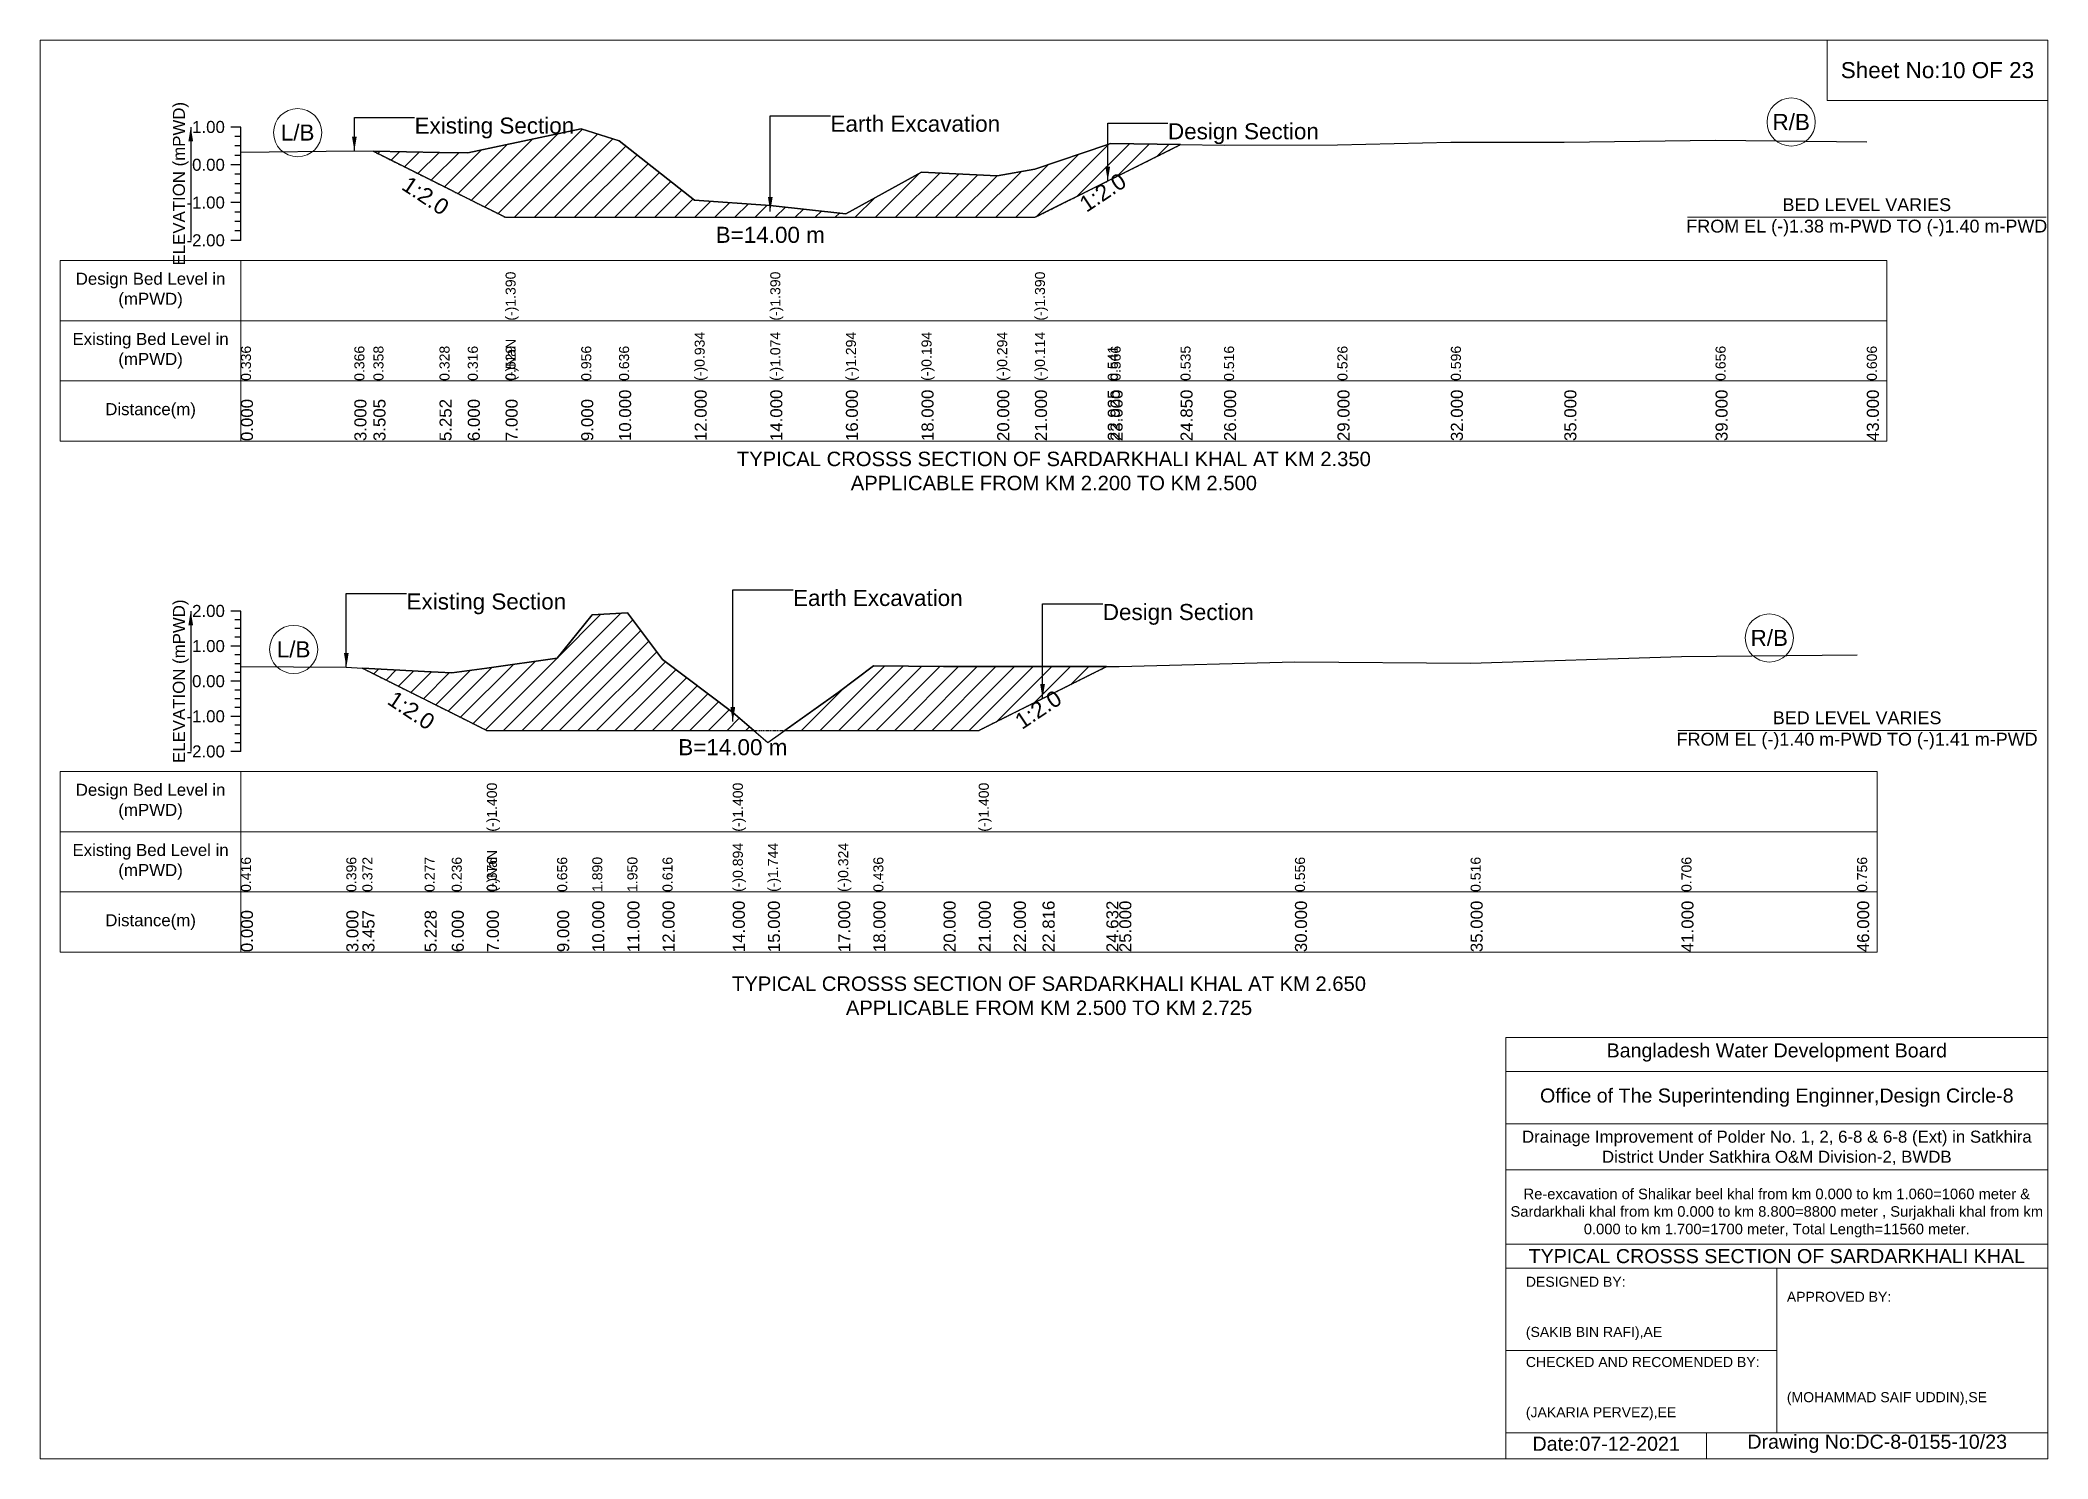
# Model space of a CAD drawing. Header units: inches. Extents: x 93000 to 506000, y -4242 to 0.
# Drawn here: x 190000 to 196000, y -4242 to 0 of the extents above; entities that cross this region are included whole.
import ezdxf

# ---------------------------------------------------------------- set-up
doc = ezdxf.new("R2010")
doc.units = ezdxf.units.IN
doc.header["$LTSCALE"] = 7
doc.header["$MEASUREMENT"] = 0
doc.linetypes.add('DASHED', pattern=[0.75, 0.5, -0.25])
for name, color, linetype, lineweight in [('Cross section Data Border', 7, 'Continuous', 9), ('Cross Section Labels', 7, 'Continuous', 9), ('Design_Bed_Level for Xsection', 7, 'DASHED', 25), ('Existing_Bed_Level for Xsection', 7, 'Continuous', 25), ('Long Section Labels', 7, 'Continuous', 9)]:
    doc.layers.add(name, color=color, linetype=linetype, lineweight=lineweight)
doc.styles.get("Standard").update_dxf_attribs({"font": 'arial.ttf'})
doc.dimstyles.get("Standard").update_dxf_attribs({"dimtxt": 0.18, "dimasz": 0.18, "dimexe": 0.18, "dimexo": 0.0625, "dimgap": 0.09, "dimtad": 0, "dimtih": 1, "dimtoh": 1, "dimdec": 4, "dimzin": 0, "dimdsep": 46, "dimtxsty": 'Standard', "dimcen": 0.09, "dimadec": 0, "dimazin": 0, "dimtfac": 1, "dimtdec": 4, "dimtofl": 0, "dimtmove": 0, "dimatfit": 3, "dimfxl": 1, "dimtolj": 1, "dimtzin": 0, "dimarcsym": 0})

msp = doc.modelspace()

# ---------------------------------------------------------------- texts
at = {"layer": 'Cross section Data Border', "attachment_point": 5}
for s, insert, char_height in [('Sheet No:10 OF 23', (195670, -90), 48), ('Bangladesh Water Development Board', (195190, -3027), 42), ('Office of The Superintending Enginner,Design Circle-8', (195190, -3162), 42)]:
    msp.add_mtext(s, dxfattribs=dict(at, insert=insert, char_height=char_height))
at = {"layer": 'Cross section Data Border'}
for s, insert, char_height, width, attachment_point in [('Design Bed Level in (mPWD)', (190330, -748.8), 36, 480, 5), ('Existing Bed Level in (mPWD)', (190330, -928.8), 36, 480, 5), ('Distance(m)', (190330, -1108.8), 36, 480, 5), ('Design Bed Level in (mPWD)', (190330, -2276.9), 36, 480, 5), ('Existing Bed Level in (mPWD)', (190330, -2456.9), 36, 480, 5), ('Distance(m)', (190330, -2636.9), 36, 480, 5), ('Drainage Improvement of Polder No. 1, 2, 6-8 & 6-8 (Ext) in Satkhira District Under Satkhira O&M Division-2, BWDB', (195190, -3312), 36, 1680, 5), ('Re-excavation of Shalikar beel khal from km 0.000 to km 1.060=1060 meter & Sardarkhali khal from km 0.000 to km 8.800=8800 meter , Surjakhali khal from km 0.000 to km 1.700=1700 meter, Total Length=11560 meter.', (195190, -3507), 31.4683, 1620, 5), ('TYPICAL CROSSS SECTION OF SARDARKHALI KHAL', (195190, -3636), 42, 1680, 5), ('DESIGNED BY:^J^J^J(SAKIB BIN RAFI),AE', (194440, -3792), 30, 840, 4), ('APPROVED BY:^J^J^J^J^J^J(MOHAMMAD SAIF UDDIN),SE', (195220, -3912), 30, 840, 4), ('CHECKED AND RECOMENDED BY:^J^J^J(JAKARIA PERVEZ),EE', (194440, -4032), 30, 840, 4), ('Date:07-12-2021', (194680, -4197), 42, 840, 5), ('Drawing No:DC-8-0155-10/23', (195490, -4197), 42, 1320, 5)]:
    msp.add_mtext(s, dxfattribs=dict(at, insert=insert, char_height=char_height, width=width, attachment_point=attachment_point))
at = {"layer": 'Cross Section Labels'}
for s, insert, char_height, attachment_point in [('Existing Section', (191119, -231.5), 48, 1), ('Earth Excavation', (192362, -225.9), 48, 1), ('R/B', (195233, -245), 48, 5), ('L/B', (190769.5, -276.6), 48, 5), ('Design Section', (193370.5, -248.5), 48, 1), ('BED LEVEL VARIES ^JFROM EL (-)1.38 m-PWD TO (-)1.40 m-PWD', (195459, -529.8), 38.4, 5), ('B=14.00 m', (192182, -558.1), 48, 2), ('TYPICAL CROSSS SECTION OF SARDARKHALI KHAL AT KM 2.350^JAPPLICABLE FROM KM 2.200 TO KM 2.500', (193029.5, -1288.5), 43.2, 5), ('Existing Section', (191095, -1654.4), 48, 1), ('Earth Excavation', (192250, -1643.9), 48, 1), ('Design Section', (193175.7, -1685.9), 48, 1), ('L/B', (190757.5, -1821.8), 48, 5), ('R/B', (195167.5, -1787.6), 48, 5), ('BED LEVEL VARIES ^JFROM EL (-)1.40 m-PWD TO (-)1.41 m-PWD', (195430, -2063.9), 38.4, 5), ('B=14.00 m', (192070, -2090.1), 48, 2), ('TYPICAL CROSSS SECTION OF SARDARKHALI KHAL AT KM 2.650^JAPPLICABLE FROM KM 2.500 TO KM 2.725', (193015, -2857.5), 43.2, 5)]:
    msp.add_mtext(s, dxfattribs=dict(at, insert=insert, char_height=char_height, attachment_point=attachment_point))
at = {"layer": 'Cross Section Labels', "char_height": 48, "attachment_point": 2}
for insert, rotation in [((191165.3, -445.2), 326.30993), ((193162.3, -435.2), 33.69007), ((191122.7, -1984), 326.30993), ((192969.4, -1981.7), 33.69007)]:
    msp.add_mtext('1:2.0', dxfattribs=dict(at, insert=insert, rotation=rotation))
at = {"layer": 'Existing_Bed_Level for Xsection', "char_height": 36, "attachment_point": 5, "rotation": 90}
for insert in [(190420, -429.3), (190420, -1916.9)]:
    msp.add_mtext('ELEVATION (mPWD)', dxfattribs=dict(at, insert=insert))
at = {"layer": 'Existing_Bed_Level for Xsection', "char_height": 36, "attachment_point": 6}
for s, insert in [('1.00', (190552, -259.8)), ('0.00', (190552, -372.8)), ('-1.00', (190552, -485.8)), ('-2.00', (190552, -598.8)), ('2.00', (190552, -1706.9)), ('1.00', (190552, -1811.9)), ('0.00', (190552, -1916.9)), ('-1.00', (190552, -2021.9)), ('-2.00', (190552, -2126.9))]:
    msp.add_mtext(s, dxfattribs=dict(at, insert=insert))
at = {"layer": 'Long Section Labels', "attachment_point": 1, "rotation": 90}
for s, insert, char_height in [('(-)1.390', (191391, -838.8), 30), ('(-)1.390', (192182, -838.8), 30), ('(-)1.390', (192973, -838.8), 30), ('(-)NaN', (191391, -1018.8), 30), ('(-)NaN', (191391, -1018.8), 30), ('(-)0.934', (191956, -1018.8), 30), ('(-)1.074', (192182, -1018.8), 30), ('(-)1.074', (192182, -1018.8), 30), ('(-)1.074', (192182, -1018.8), 30), ('(-)1.294', (192408, -1018.8), 30), ('(-)0.194', (192634, -1018.8), 30), ('(-)0.294', (192860, -1018.8), 30), ('(-)0.114', (192973, -1018.8), 30), ('(-)0.114', (192973, -1018.8), 30), ('0.336', (190600, -1018.8), 30), ('0.366', (190939, -1018.8), 30), ('0.358', (190996, -1018.8), 30), ('0.328', (191193.5, -1018.8), 30), ('0.316', (191278, -1018.8), 30), ('0.529', (191391, -1018.8), 30), ('0.529', (191391, -1018.8), 30), ('0.956', (191617, -1018.8), 30), ('0.636', (191730, -1018.8), 30), ('0.541', (193190.5, -1018.8), 30), ('0.566', (193199, -1018.8), 30), ('0.535', (193408.1, -1018.8), 30), ('0.516', (193538, -1018.8), 30), ('0.526', (193877, -1018.8), 30), ('0.596', (194216, -1018.8), 30), ('0.596', (194216, -1018.8), 30), ('0.656', (195007, -1018.8), 30), ('0.606', (195459, -1018.8), 30), ('0.000', (190600, -1198.8), 36), ('3.000', (190939, -1198.8), 36), ('3.505', (190996, -1198.8), 36), ('5.252', (191193.5, -1198.8), 36), ('6.000', (191278, -1198.8), 36), ('7.000', (191391, -1198.8), 36), ('7.000', (191391, -1198.8), 36), ('7.000', (191391, -1198.8), 36), ('9.000', (191617, -1198.8), 36), ('10.000', (191730, -1198.8), 36), ('12.000', (191956, -1198.8), 36), ('14.000', (192182, -1198.8), 36), ('14.000', (192182, -1198.8), 36), ('14.000', (192182, -1198.8), 36), ('16.000', (192408, -1198.8), 36), ('18.000', (192634, -1198.8), 36), ('20.000', (192860, -1198.8), 36), ('21.000', (192973, -1198.8), 36), ('21.000', (192973, -1198.8), 36), ('21.000', (192973, -1198.8), 36), ('22.925', (193190.5, -1198.8), 36), ('23.000', (193199, -1198.8), 36), ('24.850', (193408.1, -1198.8), 36), ('26.000', (193538, -1198.8), 36), ('29.000', (193877, -1198.8), 36), ('32.000', (194216, -1198.8), 36), ('35.000', (194555, -1198.8), 36), ('39.000', (195007, -1198.8), 36), ('43.000', (195459, -1198.8), 36), ('(-)1.400', (191335, -2366.9), 30), ('(-)1.400', (192070, -2366.9), 30), ('(-)1.400', (192805, -2366.9), 30), ('0.416', (190600, -2546.9), 30), ('0.416', (190600, -2546.9), 30), ('0.416', (190600, -2546.9), 30), ('0.416', (190600, -2546.9), 30), ('0.416', (190600, -2546.9), 30), ('0.416', (190600, -2546.9), 30), ('0.416', (190600, -2546.9), 30), ('0.416', (190600, -2546.9), 30), ('0.416', (190600, -2546.9), 30), ('0.396', (190915, -2546.9), 30), ('0.372', (190963, -2546.9), 30), ('0.277', (191149, -2546.9), 30), ('0.236', (191230, -2546.9), 30), ('(-)NaN', (191335, -2546.9), 30), ('0.376', (191335, -2546.9), 30), ('0.376', (191335, -2546.9), 30), ('0.656', (191545, -2546.9), 30), ('1.890', (191650, -2546.9), 30), ('1.950', (191755, -2546.9), 30), ('0.616', (191860, -2546.9), 30), ('(-)0.894', (192070, -2546.9), 30), ('(-)0.894', (192070, -2546.9), 30), ('(-)0.894', (192070, -2546.9), 30), ('(-)1.744', (192175, -2546.9), 30), ('(-)0.324', (192385, -2546.9), 30), ('0.436', (192490, -2546.9), 30), ('0.556', (193750, -2546.9), 30), ('0.516', (194275, -2546.9), 30), ('0.706', (194905, -2546.9), 30), ('0.756', (195430, -2546.9), 30), ('10.000', (191650, -2726.9), 36), ('11.000', (191755, -2726.9), 36), ('12.000', (191860, -2726.9), 36), ('14.000', (192070, -2726.9), 36), ('14.000', (192070, -2726.9), 36), ('14.000', (192070, -2726.9), 36), ('15.000', (192175, -2726.9), 36), ('17.000', (192385, -2726.9), 36), ('18.000', (192490, -2726.9), 36), ('20.000', (192700, -2726.9), 36), ('21.000', (192805, -2726.9), 36), ('21.000', (192805, -2726.9), 36), ('21.000', (192805, -2726.9), 36), ('22.000', (192910, -2726.9), 36), ('22.816', (192995.7, -2726.9), 36), ('24.632', (193186.4, -2726.9), 36), ('25.000', (193225, -2726.9), 36), ('30.000', (193750, -2726.9), 36), ('35.000', (194275, -2726.9), 36), ('41.000', (194905, -2726.9), 36), ('46.000', (195430, -2726.9), 36), ('0.000', (190600, -2726.9), 36), ('3.000', (190915, -2726.9), 36), ('3.457', (190963, -2726.9), 36), ('5.228', (191149, -2726.9), 36), ('6.000', (191230, -2726.9), 36), ('7.000', (191335, -2726.9), 36), ('7.000', (191335, -2726.9), 36), ('7.000', (191335, -2726.9), 36), ('9.000', (191545, -2726.9), 36)]:
    msp.add_mtext(s, dxfattribs=dict(at, insert=insert, char_height=char_height))

# ---------------------------------------------------------------- hatches: boundary and pattern name
at = {"layer": 'Existing_Bed_Level for Xsection'}
h = msp.add_hatch(dxfattribs=at)
h.set_pattern_fill('ANSI31', color=256, scale=339, style=0)
h.paths.add_polyline_path([(190996, -332.4), (191193.5, -431.1), (191278, -473.3), (191391, -529.8), (191617, -529.8), (191730, -529.8), (191956, -529.8), (192182, -529.8), (192408, -529.8), (192634, -529.8), (192860, -529.8), (192973, -529.8), (193190.5, -421.1), (193199, -416.8), (193408.1, -312.3), (193199, -308.8), (193190.5, -311.7), (192973, -385.7), (192860, -406), (192634, -394.7), (192408, -519), (192182, -494.1), (191956, -478.3), (191730, -300.9), (191617, -264.8), (191391, -313), (191278, -337.1), (191193.5, -335.7)])
h = msp.add_hatch(dxfattribs=at)
h.set_pattern_fill('ANSI31', color=256, scale=315, style=0)
h.paths.add_polyline_path([(190963, -1877.9), (191149, -1970.9), (191230, -2011.4), (191335, -2063.9), (191545, -2063.9), (191650, -2063.9), (191755, -2063.9), (191860, -2063.9), (192070, -2063.9), (192132.5, -2063.9), (192070, -2010.8), (191860, -1852.2), (191755, -1712.1), (191650, -1718.4), (191545, -1848), (191335, -1877.4), (191230, -1892.1), (191149, -1887.8)])
h = msp.add_hatch(dxfattribs=at)
h.set_pattern_fill('ANSI31', color=256, scale=315, style=0)
h.paths.add_polyline_path([(192225.9, -2063.9), (192385, -2063.9), (192490, -2063.9), (192700, -2063.9), (192805, -2063.9), (192910, -2011.4), (192995.7, -1968.5), (193186.4, -1873.2), (192995.7, -1873.2), (192910, -1873.2), (192805, -1873.2), (192700, -1873.2), (192490, -1871.1), (192385, -1950.9)])

# ---------------------------------------------------------------- linework, layer by layer
at = {"layer": 'Cross section Data Border'}
for points in [[(190000, 0), (196000, 0), (196000, -4242), (190000, -4242)], [(195340, 0), (196000, 0), (196000, -180), (195340, -180)], [(190060, -658.8), (195519, -658.8), (195519, -1198.8), (190060, -1198.8)], [(190060, -2186.9), (195490, -2186.9), (195490, -2726.9), (190060, -2726.9)]]:
    msp.add_lwpolyline(points, close=True, dxfattribs=at)
for points in [[(190600, -658.8), (190600, -1198.8)], [(190060, -838.8), (195519, -838.8)], [(190060, -1018.8), (195519, -1018.8)], [(190600, -2186.9), (190600, -2726.9)], [(190060, -2366.9), (195490, -2366.9)], [(190060, -2546.9), (195490, -2546.9)], [(194380, -4242), (194380, -2982), (196000, -2982)], [(194380, -3084), (196000, -3084)], [(194380, -3240), (196000, -3240)], [(194380, -3378), (196000, -3378)], [(194380, -3600), (196000, -3600)], [(194380, -3672), (196000, -3672)], [(195190, -3672), (195190, -4164)], [(194380, -3918), (195190, -3918)], [(194380, -4164), (196000, -4164)], [(194980, -4164), (194980, -4242)]]:
    msp.add_lwpolyline(points, dxfattribs=at)
at = {"layer": 'Cross Section Labels'}
for points in [[(194923.2, -529.8), (195994.8, -529.8)], [(194894.2, -2063.9), (195965.8, -2063.9)]]:
    msp.add_lwpolyline(points, dxfattribs=at)
for centre in [(195233, -245), (190769.5, -276.6), (195167.5, -1787.6), (190757.5, -1821.8)]:
    msp.add_circle(centre, 72, dxfattribs=at)
at = {"layer": 'Design_Bed_Level for Xsection'}
for points in [[(190996, -332.4), (191193.5, -431.1), (191391, -529.8), (192182, -529.8), (192973, -529.8), (193190.5, -421.1), (193408.1, -312.3)], [(190963, -1877.9), (191149, -1970.9), (191335, -2063.9), (192070, -2063.9), (192805, -2063.9), (192995.7, -1968.5), (193186.4, -1873.2)]]:
    msp.add_lwpolyline(points, dxfattribs=at)
at = {"layer": 'Existing_Bed_Level for Xsection'}
for points in [[(190600, -259.8), (190570, -259.8)], [(190600, -288), (190582, -288)], [(190600, -598.8), (190600, -485.8), (190600, -372.8), (190600, -259.8)], [(190600, -334.8), (190939, -331.4), (190996, -332.4), (191193.5, -335.7), (191278, -337.1), (191391, -313), (191391, -313), (191617, -264.8), (191730, -300.9), (191956, -478.3), (192182, -494.1), (192182, -494.1), (192408, -519), (192634, -394.7), (192860, -406), (192973, -385.7), (192973, -385.7), (193190.5, -311.7), (193199, -308.8), (193408.1, -312.3), (193538, -314.5), (193877, -313.3), (194216, -305.4), (194555, -305.4), (195007, -298.6), (195459, -304.3)], [(190600, -316.3), (190582, -316.3)], [(190600, -344.5), (190582, -344.5)], [(190600, -372.8), (190570, -372.8)], [(190600, -401), (190582, -401)], [(190600, -429.3), (190582, -429.3)], [(190600, -457.5), (190582, -457.5)], [(190600, -485.8), (190570, -485.8)], [(190600, -514), (190582, -514)], [(190600, -598.8), (190570, -598.8)], [(190600, -542.3), (190582, -542.3)], [(190600, -570.5), (190582, -570.5)], [(190600, -1706.9), (190570, -1706.9)], [(190600, -1733.1), (190582, -1733.1)], [(190600, -2126.9), (190600, -2021.9), (190600, -1916.9), (190600, -1811.9), (190600, -1706.9)], [(190600, -1873.2), (190915, -1875.3), (190963, -1877.9), (191149, -1887.8), (191230, -1892.1), (191335, -1877.4), (191335, -1877.4), (191545, -1848), (191650, -1718.4), (191755, -1712.1), (191860, -1852.2), (192070, -2010.8), (192070, -2010.8), (192175, -2100), (192385, -1950.9), (192490, -1871.1), (192700, -1873.2), (192805, -1873.2), (192805, -1873.2), (192910, -1873.2), (192995.7, -1873.2), (193186.4, -1873.2), (193225, -1873.2), (193750, -1858.5), (194275, -1862.7), (194905, -1842.8), (195430, -1837.5)], [(190600, -1759.4), (190582, -1759.4)], [(190600, -1785.6), (190582, -1785.6)], [(190600, -1811.9), (190570, -1811.9)], [(190600, -1838.1), (190582, -1838.1)], [(190600, -1916.9), (190570, -1916.9)], [(190600, -1864.4), (190582, -1864.4)], [(190600, -1890.6), (190582, -1890.6)], [(190600, -1943.1), (190582, -1943.1)], [(190600, -1969.4), (190582, -1969.4)], [(190600, -2021.9), (190570, -2021.9)], [(190600, -1995.6), (190582, -1995.6)], [(190600, -2048.1), (190582, -2048.1)], [(190600, -2074.4), (190582, -2074.4)], [(190600, -2126.9), (190570, -2126.9)], [(190600, -2100.6), (190582, -2100.6)]]:
    msp.add_lwpolyline(points, dxfattribs=at)
for points in [[(190996, -332.4), (190996, -332.4), (191193.5, -431.1), (191278, -473.3), (191391, -529.8), (191391, -529.8), (191617, -529.8), (191730, -529.8), (191956, -529.8), (192182, -529.8), (192182, -529.8), (192408, -529.8), (192634, -529.8), (192860, -529.8), (192973, -529.8), (192973, -529.8), (193190.5, -421.1), (193199, -416.8), (193408.1, -312.3), (193199, -308.8), (193190.5, -311.7), (192973, -385.7), (192973, -385.7), (192860, -406), (192634, -394.7), (192408, -519), (192182, -494.1), (192182, -494.1), (191956, -478.3), (191730, -300.9), (191617, -264.8), (191391, -313), (191391, -313), (191278, -337.1), (191193.5, -335.7), (190996, -332.4)], [(190963, -1877.9), (190963, -1877.9), (191149, -1970.9), (191230, -2011.4), (191335, -2063.9), (191335, -2063.9), (191545, -2063.9), (191650, -2063.9), (191755, -2063.9), (191860, -2063.9), (192070, -2063.9), (192070, -2063.9), (192132.5, -2063.9), (192070, -2010.8), (192070, -2010.8), (191860, -1852.2), (191755, -1712.1), (191650, -1718.4), (191545, -1848), (191335, -1877.4), (191335, -1877.4), (191230, -1892.1), (191149, -1887.8), (190963, -1877.9)], [(192225.9, -2063.9), (192385, -2063.9), (192490, -2063.9), (192700, -2063.9), (192805, -2063.9), (192805, -2063.9), (192910, -2011.4), (192995.7, -1968.5), (193186.4, -1873.2), (192995.7, -1873.2), (192910, -1873.2), (192805, -1873.2), (192805, -1873.2), (192700, -1873.2), (192490, -1871.1), (192385, -1950.9)]]:
    msp.add_lwpolyline(points, close=True, dxfattribs=at)

msp.set_redraw_order([(e.dxf.handle, doc.entitydb.next_handle()) for e in msp.query("TEXT MTEXT ATTDEF DIMENSION ARC_DIMENSION")])  # texts and dimensions are drawn at this point

# ---------------------------------------------------------------- leaders
at = {"layer": 'Cross Section Labels', "annotation_type": 0, "has_hookline": 1, "hookline_direction": 0}
for points, text_width in [([(190939, -331.4), (190939, -231.5), (191118.9, -231.5)], 467.2), ([(192182, -512), (192182, -225.9), (192361.9, -225.9)], 497), ([(193190.5, -421.1), (193190.5, -248.5), (193370.5, -248.5)], 441.2), ([(190915, -1875.3), (190915, -1654.4), (191094.9, -1654.4)], 467.2), ([(192070, -2037.3), (192070, -1643.9), (192249.9, -1643.9)], 497), ([(192995.7, -1968.5), (192995.7, -1685.9), (193175.6, -1685.9)], 441.2)]:
    msp.add_leader(points, dimstyle='Standard', override={"dimasz": 43.2}, dxfattribs=dict(at, text_width=text_width))
at = {"layer": 'Existing_Bed_Level for Xsection'}
for points in [[(190450, -259.8), (190450, -598.8)], [(190450, -1706.9), (190450, -2126.9)]]:
    msp.add_leader(points, dimstyle='Standard', override={"dimasz": 43.2}, dxfattribs=at)

doc.saveas('drawing.dxf')
